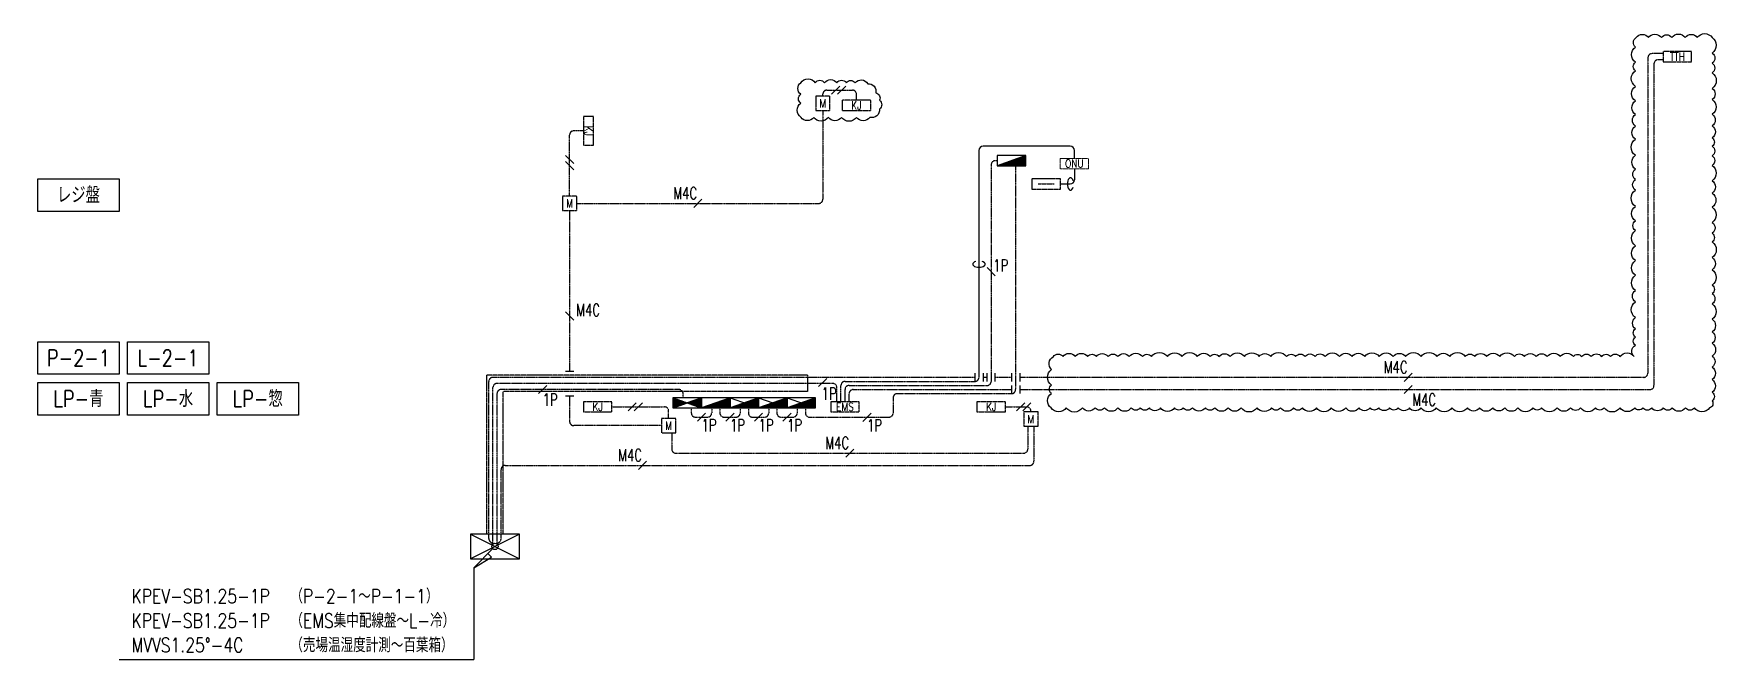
# Model space of a CAD drawing. Header units: millimetres. Extents: x 6400 to 176611, y 1464 to 57300.
# Drawn here: x 99658 to 140956, y 14454 to 29811 of the extents above; entities that cross this region are included whole.
import ezdxf
from ezdxf.enums import TextEntityAlignment as Align

# ---------------------------------------------------------------- set-up
doc = ezdxf.new("R2010")
doc.units = ezdxf.units.MM
doc.header["$LTSCALE"] = 0.2
doc.set_wipeout_variables(frame=1)
for name, pattern in [('CENTER', [50.8, 31.75, -6.35, 6.35, -6.35]), ('DASHED', [19.05, 12.7, -6.35]), ('HIDDEN', [9.525, 6.35, -3.175])]:
    doc.linetypes.add(name, pattern=pattern)
for name, color, linetype in [('1_ケーブルラック', 3, 'Continuous'), ('1_シンボル', 2, 'Continuous'), ('1_乗数', 3, 'Continuous'), ('1_強調文字', 4, 'Continuous'), ('1_文字', 3, 'Continuous'), ('1_配線_1', 1, 'Continuous'), ('1_配線_3', 1, 'DASHED'), ('1_配線_4', 1, 'CENTER')]:
    doc.layers.add(name, color=color, linetype=linetype)
doc.layers.add('1_追加変更', color=10, linetype='Continuous', plot=False)
doc.styles.get("Standard").update_dxf_attribs({"font": 'simplex.shx', "width": 0.8, "bigfont": 'extfont2.shx'})
pattern_1 = [(0, (-72500, -18575), (0, 3.175), [])]

msp = doc.modelspace()

# ---------------------------------------------------------------- texts
at = {"layer": '1_シンボル', "color": 7, "width": 0.8}
for s, p in [('TTH', (140000, 29245)), ('EMS', (119571, 20650))]:
    msp.add_text(s, height=200, dxfattribs=at).set_placement(p, align=Align.MIDDLE)
at = {"layer": '1_シンボル', "color": 7, "lineweight": 0, "width": 0.8}
msp.add_text('ONU', height=200, dxfattribs=at).set_placement((125200, 26622), align=Align.MIDDLE)
at = {"layer": '1_乗数', "linetype": 'Continuous', "lineweight": 0, "width": 0.7}
for s, p in [('M4C', (115357, 25745)), ('1P', (123208, 23971)), ('M4C', (112972, 22880)), ('M4C', (132793, 21475)), ('1P', (118996, 20825)), ('1P', (112152, 20675)), ('M4C', (133493, 20675)), ('1P', (116049, 20050)), ('1P', (116749, 20050)), ('1P', (117449, 20050)), ('1P', (118149, 20050)), ('1P', (120111, 20044)), ('M4C', (119088, 19615)), ('M4C', (114002, 19315))]:
    msp.add_text(s, height=300, dxfattribs=at).set_placement(p)
msp.add_text('C', height=300, dxfattribs=at).set_placement((125100, 26122), align=Align.MIDDLE)
msp.add_text('C', height=300, rotation=90, dxfattribs=at).set_placement((122858, 24148), align=Align.MIDDLE)
at = {"layer": '1_文字', "width": 0.8}
for s, p in [('KPEV-SB1.25-1P', (102059, 15829)), ('（P-2-1～P-1-1）', (105959, 15829)), ('KPEV-SB1.25-1P', (102059, 15229)), ('（EMS集中配線盤～L-冷）', (105959, 15229)), ('MVVS1.25°-4C', (102059, 14629)), ('（売場温湿度計測～百葉箱）', (105959, 14629))]:
    msp.add_text(s, height=350, dxfattribs=at).set_placement(p)

# ---------------------------------------------------------------- blocks, each defined once
blk = doc.blocks.new('MP-動力制御盤')
at = {"linetype": 'ByBlock'}
h = blk.add_hatch(dxfattribs=at)
h.set_pattern_fill('LINE', color=0, style=0)
h.set_pattern_definition(pattern_1)
h.paths.add_polyline_path([(-350, 250), (0, 125), (-350, 0)])
h = blk.add_hatch(dxfattribs=at)
h.set_pattern_fill('LINE', color=0, style=0)
h.set_pattern_definition(pattern_1)
h.paths.add_polyline_path([(350, 250), (0, 125), (350, 0)])
at = {"color": 0, "linetype": 'ByBlock'}
for p, q in [((-350, 250), (350, 0)), ((350, 250), (-350, 0))]:
    blk.add_line(p, q, dxfattribs=at)
blk.add_lwpolyline([(-350, 0), (350, 0), (350, 250), (-350, 250)], close=True, dxfattribs=at)
blk = doc.blocks.new('L-電灯分電盤')
at = {"linetype": 'ByBlock'}
h = blk.add_hatch(dxfattribs=at)
h.set_pattern_fill('LINE', color=0, style=0)
h.set_pattern_definition([(0, (-9550, -23375), (0, 3.175), [])])
h.paths.add_polyline_path([(350, 250), (-350, 0), (350, 0)])
at = {"color": 0, "linetype": 'ByBlock'}
for p, q in [((350, 250), (-350, 0)), ((350, 250), (-350, 250)), ((-350, 250), (-350, 0)), ((-350, 0), (350, 0)), ((350, 0), (350, 250))]:
    blk.add_line(p, q, dxfattribs=at)
blk = doc.blocks.new('B-電灯動力盤 A')
at = {"linetype": 'ByBlock'}
h = blk.add_hatch(dxfattribs=at)
h.set_pattern_fill('LINE', color=0, style=0)
h.set_pattern_definition([(0, (-9500, -23375), (0, 3.175), [])])
h.paths.add_polyline_path([(350, 250), (-350, 0), (350, 0)])
at = {"color": 0, "linetype": 'ByBlock', "lineweight": -2}
blk.add_line((-350, 250), (350, 0), dxfattribs=at)
at = {"color": 0, "linetype": 'ByBlock'}
for p, q in [((350, 250), (-350, 0)), ((350, 250), (-350, 250)), ((-350, 250), (-350, 0)), ((-350, 0), (350, 0)), ((350, 0), (350, 250))]:
    blk.add_line(p, q, dxfattribs=at)
blk = doc.blocks.new('C-ﾌﾟﾙﾎﾞｯｸｽ')
at = {"color": 0, "linetype": 'ByBlock'}
for p, q in [((-150, 150), (150, -150)), ((150, 150), (-150, -150))]:
    blk.add_line(p, q, dxfattribs=at)
blk.add_lwpolyline([(-150, -150), (150, -150), (150, 150), (-150, 150)], close=True, dxfattribs=at)
blk = doc.blocks.new('C-立下り')
at = {"color": 0, "linetype": 'ByBlock'}
blk.add_line((-54, -54), (-521, -521), dxfattribs=at)
blk.add_lwpolyline([(-521, -521), (-81, -267), (-174, -174)], dxfattribs=at)
blk.add_circle((0, 0), 77, dxfattribs=at)
blk = doc.blocks.new('ET-端子盤')
at = {"color": 0, "linetype": 'ByBlock'}
blk.add_line((-193, 125), (193, 125), dxfattribs=at)
blk.add_lwpolyline([(-350, 0), (350, 0), (350, 250), (-350, 250)], close=True, dxfattribs=at)
blk = doc.blocks.new('水道計測')
at = {"color": 0, "linetype": 'HIDDEN'}
blk.add_lwpolyline([(-175, -175), (175, -175), (175, 175), (-175, 175)], close=True, dxfattribs=at)
at = {"color": 0, "width": 0.8}
blk.add_text('M', height=200, dxfattribs=at).set_placement((0, 0), align=Align.MIDDLE)
blk = doc.blocks.new('隔測受信器')
at = {"color": 0, "linetype": 'HIDDEN'}
blk.add_lwpolyline([(-350, -125), (350, -125), (350, 125), (-350, 125)], close=True, dxfattribs=at)
at = {"color": 0, "width": 0.8}
blk.add_text('KJ', height=200, dxfattribs=at).set_placement((0, 0), align=Align.MIDDLE)

# ---------------------------------------------------------------- linework, layer by layer
at = {"layer": '1_ケーブルラック', "color": 7, "linetype": 'HIDDEN'}
for p, q in [((118651, 21425), (118651, 21025)), ((118651, 21025), (111180, 21025))]:
    msp.add_line(p, q, dxfattribs=at)
for points in [[(111180, 17525), (110780, 17525), (110780, 21425)], [(118651, 21425), (110780, 21425)], [(111180, 17525), (111180, 21025)]]:
    msp.add_lwpolyline(points, dxfattribs=at)
at = {"layer": '1_シンボル', "color": 7, "linetype": 'HIDDEN'}
for points in [[(139650, 29120), (140350, 29120), (140350, 29370), (139650, 29370)], [(119221, 20525), (119921, 20525), (119921, 20775), (119221, 20775)]]:
    msp.add_lwpolyline(points, close=True, dxfattribs=at)
at = {"layer": '1_シンボル', "color": 7, "linetype": 'HIDDEN', "lineweight": 0}
msp.add_lwpolyline([(124850, 26497), (125550, 26497), (125550, 26747), (124850, 26747)], close=True, dxfattribs=at)
at = {"layer": '1_乗数', "linetype": 'Continuous', "lineweight": -3}
for p, q in [((119440, 28525), (119240, 28325)), ((119590, 28525), (119390, 28325)), ((112912, 26622), (112712, 26822)), ((112912, 26472), (112712, 26672)), ((116057, 25745), (115857, 25545)), ((123258, 23871), (123058, 24071)), ((112912, 22780), (112712, 22980)), ((133493, 21475), (133293, 21275)), ((112252, 21175), (112052, 20975)), ((119121, 21350), (118921, 21150)), ((133493, 21175), (133293, 20975)), ((114447, 20750), (114247, 20550)), ((114597, 20750), (114397, 20550)), ((123983, 20750), (123783, 20550)), ((124133, 20750), (123933, 20550)), ((116149, 20500), (115948, 20300)), ((116849, 20500), (116648, 20300)), ((117549, 20500), (117348, 20300)), ((118249, 20500), (118048, 20300)), ((120211, 20494), (120011, 20294)), ((119788, 19615), (119588, 19415)), ((114702, 19315), (114502, 19115))]:
    msp.add_line(p, q, dxfattribs=at)
at = {"layer": '1_文字'}
for p in [(110459, 16704), (101759, 14454)]:
    msp.add_line(p, (110459, 14454), dxfattribs=at)
at = {"layer": '1_追加変更'}
for points in [[(124629, 20627, -0.520567), (124635, 20978, -0.520567), (124639, 21185, -0.520567), (124641, 21566, -0.520567), (124684, 21885, -0.520567), (124921, 21885, -0.520567), (125221, 21885, -0.520567), (125526, 21885, -0.520567), (125741, 21885, -0.520567), (126027, 21885, -0.520567), (126268, 21885, -0.520567), (126546, 21885, -0.520567), (126872, 21885, -0.520567), (127089, 21885, -0.520567), (127482, 21885, -0.520567), (127839, 21885, -0.520567), (128214, 21885, -0.520567), (128534, 21885, -0.520567), (128749, 21885, -0.520567), (129024, 21885, -0.520567), (129376, 21885, -0.520567), (129736, 21885, -0.520567), (130018, 21885, -0.520567), (130407, 21885, -0.520567), (130630, 21885, -0.520567), (130863, 21885, -0.520567), (131107, 21885, -0.520567), (131356, 21885, -0.520567), (131706, 21885, -0.520567), (132016, 21885, -0.520567), (132325, 21885, -0.520567), (132680, 21885, -0.520567), (133027, 21885, -0.520567), (133330, 21885, -0.520567), (133710, 21885, -0.520567), (134098, 21885, -0.520567), (134414, 21885, -0.520567), (134794, 21885, -0.520567), (135025, 21885, -0.520567), (135316, 21885, -0.520567), (135639, 21885, -0.520567), (135999, 21885, -0.520567), (136248, 21885, -0.520567), (136532, 21885, -0.520567), (136805, 21885, -0.520567), (137126, 21885, -0.520567), (137449, 21885, -0.520567), (137653, 21885, -0.520567), (137883, 21885, -0.520567), (138142, 21885, -0.520567), (138358, 21885, -0.520567), (138590, 21885, -0.520567), (138939, 21885, -0.520567), (138969, 22163, -0.520567), (138969, 22365, -0.520567), (138969, 22567, -0.520567), (138969, 22842, -0.520567), (138969, 23230, -0.520567), (138969, 23506, -0.520567), (138969, 23880, -0.520567), (138969, 24240, -0.520567), (138969, 24604, -0.520567), (138969, 24979, -0.520567), (138969, 25218, -0.520567), (138969, 25572, -0.520567), (138969, 25971, -0.520567), (138969, 26233, -0.520567), (138969, 26487, -0.520567), (138969, 26825, -0.520567), (138969, 27219, -0.520567), (138969, 27543, -0.520567), (138969, 27826, -0.520567), (138969, 28160, -0.520567), (138969, 28518, -0.520567), (138969, 28902, -0.520567), (138969, 29109, -0.520567), (138969, 29482, -0.520567), (138990, 29716, -0.520567), (139287, 29716, -0.520567), (139609, 29716, -0.520567), (139866, 29716, -0.520567), (140191, 29716, -0.520567), (140488, 29716, -0.520567), (140854, 29716, -0.520567), (140855, 29336, -0.520567), (140855, 29086, -0.520567), (140855, 28850, -0.520567), (140855, 28467, -0.520567), (140855, 28193, -0.520567), (140855, 27833, -0.520567), (140855, 27549, -0.520567), (140855, 27251, -0.520567), (140855, 27050, -0.520567), (140855, 26811, -0.520567), (140855, 26578, -0.520567), (140855, 26200, -0.520567), (140855, 25898, -0.520567), (140855, 25551, -0.520567), (140855, 25177, -0.520567), (140855, 24911, -0.520567), (140855, 24700, -0.520567), (140855, 24314, -0.520567), (140855, 24016, -0.520567), (140855, 23639, -0.520567), (140855, 23431, -0.520567), (140855, 23177, -0.520567), (140855, 22803, -0.520567), (140855, 22490, -0.520567), (140855, 22212, -0.520567), (140855, 21895, -0.520567), (140855, 21629, -0.520567), (140855, 21319, -0.520567), (140855, 21008, -0.520567), (140855, 20800, -0.520567), (140788, 20627, -0.520567), (140419, 20627, -0.520567), (140198, 20627, -0.520567), (139875, 20627, -0.520567), (139653, 20627, -0.520567), (139372, 20627, -0.520567), (139153, 20627, -0.520567), (138952, 20627, -0.520567), (138593, 20627, -0.520567), (138201, 20627, -0.520567), (137988, 20627, -0.520567), (137623, 20627, -0.520567), (137376, 20627, -0.520567), (137050, 20627, -0.520567), (136666, 20627, -0.520567), (136452, 20627, -0.520567), (136086, 20627, -0.520567), (135763, 20627, -0.520567), (135470, 20627, -0.520567), (135145, 20627, -0.520567), (134845, 20627, -0.520567), (134466, 20627, -0.520567), (134083, 20627, -0.520567), (133704, 20627, -0.520567), (133425, 20627, -0.520567), (133150, 20627, -0.520567), (132934, 20627, -0.520567), (132670, 20627, -0.520567), (132456, 20627, -0.520567), (132186, 20627, -0.520567), (131859, 20627, -0.520567), (131506, 20627, -0.520567), (131142, 20627, -0.520567), (130800, 20627, -0.520567), (130581, 20627, -0.520567), (130260, 20627, -0.520567), (130037, 20627, -0.520567), (129685, 20627, -0.520567), (129294, 20627, -0.520567), (128974, 20627, -0.520567), (128647, 20627, -0.520567), (128416, 20627, -0.520567), (128098, 20627, -0.520567), (127873, 20627, -0.520567), (127656, 20627, -0.520567), (127315, 20627, -0.520567), (127040, 20627, -0.520567), (126817, 20627, -0.520567), (126596, 20627, -0.520567), (126270, 20627, -0.520567), (125942, 20627, -0.520567), (125708, 20627, -0.520567), (125398, 20627, -0.520567), (125000, 20627, -0.520567)], [(118486, 28607, -0.520567), (118841, 28607, -0.520567), (119069, 28607, -0.520567), (119368, 28607, -0.520567), (119603, 28607, -0.520567), (119817, 28607, -0.520567), (120130, 28580, -0.520567), (120326, 28355, -0.520567), (120415, 28176, -0.520567), (120415, 27959, -0.520567), (120180, 27757, -0.520567), (119853, 27757, -0.520567), (119482, 27757, -0.520567), (119164, 27757, -0.520567), (118804, 27757, -0.520567), (118491, 27757, -0.520567), (118486, 28105, -0.520567), (118486, 28324, -0.520567)]]:
    msp.add_lwpolyline(points, format="xyb", close=True, dxfattribs=at)
at = {"layer": '1_配線_1'}
for p, q in [((122858, 26947), (122858, 21375)), ((125100, 27047), (122958, 27047)), ((125200, 26747), (125200, 26947)), ((125200, 26497), (125200, 26222)), ((124858, 26122), (125100, 26122)), ((112712, 21525), (112912, 21525)), ((122758, 21475), (122758, 21275)), ((122958, 21475), (122958, 21275)), ((123050, 21475), (123050, 21275)), ((123250, 21475), (123250, 21275)), ((123658, 21475), (123658, 21275)), ((123858, 21475), (123858, 21275)), ((119571, 20775), (119571, 21075)), ((123658, 21175), (123658, 20975)), ((123858, 21175), (123858, 20975)), ((112712, 20925), (112912, 20925))]:
    msp.add_line(p, q, dxfattribs=at)
for centre, start, end in [((122958, 26947), 90, 180), ((125100, 26947), 0, 90), ((125100, 26222), 270, 0)]:
    msp.add_arc(centre, 100, start, end, dxfattribs=at)
at = {"layer": '1_配線_3'}
for p, q in [((115599, 20875), (115599, 20975)), ((115799, 20625), (115799, 20500)), ((116299, 20625), (116299, 20500)), ((116499, 20625), (116499, 20500)), ((116999, 20625), (116999, 20500)), ((117199, 20625), (117199, 20500)), ((117699, 20625), (117699, 20500)), ((117899, 20625), (117899, 20500)), ((118399, 20625), (118399, 20500)), ((118599, 20625), (118599, 20500))]:
    msp.add_line(p, q, dxfattribs=at)
at = {"layer": '1_配線_4'}
for p, q in [((139275, 29220), (139275, 21475)), ((139650, 29320), (139375, 29320)), ((139425, 29070), (139425, 21175)), ((139650, 29170), (139525, 29170)), ((119027, 28275), (119027, 28325)), ((119127, 28425), (119752, 28425)), ((119852, 28175), (119852, 28325)), ((119027, 27925), (119027, 25745)), ((112812, 25820), (112812, 27325)), ((113151, 27425), (112912, 27425)), ((123158, 26592), (123158, 21275)), ((123308, 26692), (123258, 26692)), ((123758, 26567), (123758, 21075)), ((112987, 25645), (118927, 25645)), ((112812, 25470), (112812, 21525)), ((110830, 17416), (110830, 21275)), ((122758, 21375), (110930, 21375)), ((110930, 17284), (110930, 21125)), ((119271, 21225), (111030, 21225)), ((115499, 21075), (111130, 21075)), ((119371, 20775), (119371, 21125)), ((119471, 20775), (119471, 21175)), ((119571, 21275), (122758, 21275)), ((119671, 21175), (123058, 21175)), ((119771, 21075), (123658, 21075)), ((123050, 21375), (122958, 21375)), ((123658, 21375), (123250, 21375)), ((139175, 21375), (123858, 21375)), ((123858, 21075), (139325, 21075)), ((111030, 17284), (111030, 20975)), ((112812, 20925), (112812, 20290)), ((113851, 20650), (115143, 20650)), ((119671, 20775), (119671, 20975)), ((120753, 20875), (120753, 20500)), ((120853, 20975), (123658, 20975)), ((123508, 20650), (124033, 20650)), ((115243, 20365), (115243, 20550)), ((115899, 20400), (116199, 20400)), ((116599, 20400), (116899, 20400)), ((117299, 20400), (117599, 20400)), ((117999, 20400), (118299, 20400)), ((118699, 20400), (120653, 20400)), ((124133, 20525), (124133, 20550)), ((115068, 20190), (112912, 20190)), ((115318, 20015), (115318, 19615)), ((124058, 20175), (124058, 19615)), ((124208, 20175), (124208, 19315)), ((115418, 19515), (123958, 19515)), ((111130, 17416), (111130, 19115)), ((111230, 19215), (124108, 19215)), ((110926, 17279), (110859, 17346)), ((111034, 17279), (111101, 17346))]:
    msp.add_line(p, q, dxfattribs=at)
for centre, start, end in [((139375, 29220), 90, 180), ((139525, 29070), 90, 180), ((119127, 28325), 90, 180), ((119752, 28325), 0, 90), ((112912, 27325), 90, 180), ((123258, 26592), 90, 180), ((118927, 25745), 270, 0), ((139175, 21475), 270, 0), ((110930, 21275), 90, 180), ((111030, 21125), 90, 180), ((111130, 20975), 90, 180), ((115499, 20975), 0, 90), ((119271, 21125), 0, 90), ((119571, 21175), 90, 180), ((119671, 21075), 90, 180), ((119771, 20975), 90, 180), ((122758, 21375), 270, 0), ((123058, 21275), 270, 0), ((123658, 21075), 270, 0), ((139325, 21175), 270, 0), ((115143, 20550), 0, 90), ((120853, 20875), 90, 180), ((124033, 20550), 0, 90), ((112912, 20290), 180, 270), ((115899, 20500), 180, 270), ((116199, 20500), 270, 0), ((116599, 20500), 180, 270), ((116899, 20500), 270, 0), ((117299, 20500), 180, 270), ((117599, 20500), 270, 0), ((117999, 20500), 180, 270), ((118299, 20500), 270, 0), ((118699, 20500), 180, 270), ((120653, 20500), 270, 0), ((115418, 19615), 180, 270), ((123958, 19615), 270, 0), ((111230, 19115), 90, 180), ((124108, 19315), 270, 0), ((110930, 17416), 180, 225), ((111030, 17416), 315, 0)]:
    msp.add_arc(centre, 100, start, end, dxfattribs=at)

# ---------------------------------------------------------------- block references
at = {"layer": '1_シンボル', "color": 7}
for name, p in [('水道計測', (119027, 28100)), ('隔測受信器', (119852, 28050)), ('水道計測', (112812, 25645)), ('隔測受信器', (113501, 20650)), ('隔測受信器', (123158, 20650)), ('水道計測', (115243, 20190)), ('水道計測', (124133, 20350))]:
    msp.add_blockref(name, p, dxfattribs=at)
at = {"layer": '1_シンボル', "color": 7, "rotation": 270}
msp.add_blockref('隔測受信器', (113276, 27425), dxfattribs=at)
at = {"layer": '1_シンボル', "linetype": 'ByBlock', "lineweight": -2}
for p in [(123658, 26567), (116399, 20625)]:
    msp.add_blockref('L-電灯分電盤', p, dxfattribs=at)
at = {"layer": '1_シンボル', "color": 7, "linetype": 'HIDDEN', "lineweight": 0}
msp.add_blockref('ET-端子盤', (124508, 25997), dxfattribs=at)
at = {"layer": '1_シンボル', "linetype": 'Continuous', "lineweight": 0}
msp.add_blockref('MP-動力制御盤', (115699, 20625), dxfattribs=at)
at = {"layer": '1_シンボル', "linetype": 'Continuous'}
for p in [(117099, 20625), (117799, 20625), (118499, 20625)]:
    msp.add_blockref('B-電灯動力盤 A', p, dxfattribs=at)
at = {"layer": '1_シンボル', "lineweight": 0, "xscale": 4, "yscale": 2}
msp.add_blockref('C-ﾌﾟﾙﾎﾞｯｸｽ', (110980, 17225), dxfattribs=at)
at = {"layer": '1_シンボル', "linetype": 'ByBlock'}
msp.add_blockref('C-立下り', (110980, 17225), dxfattribs=at)

msp.set_redraw_order([(e.dxf.handle, doc.entitydb.next_handle()) for e in msp.query("TEXT MTEXT ATTDEF DIMENSION ARC_DIMENSION")])  # texts and dimensions are drawn at this point

# ---------------------------------------------------------------- wipeouts: each hides what was drawn before it
for points in [[(99658, 26350), (101858, 26350), (101858, 25350), (99658, 25350)], [(101858, 22350), (104058, 22350), (104058, 21350), (101858, 21350)]]:
    msp.add_wipeout(points)

# ---------------------------------------------------------------- next in the draw order: linework, layer by layer
at = {"layer": '1_強調文字'}
for points in [[(99758, 26250), (101758, 26250), (101758, 25450), (99758, 25450)], [(101958, 22250), (103958, 22250), (103958, 21450), (101958, 21450)]]:
    msp.add_lwpolyline(points, close=True, dxfattribs=at)

# ---------------------------------------------------------------- next in the draw order: texts
at = {"layer": '1_強調文字', "width": 0.8}
for s, p in [('レジ盤', (100758, 25850)), ('L-2-1', (102958, 21850))]:
    msp.add_text(s, height=400, dxfattribs=at).set_placement(p, align=Align.MIDDLE_CENTER)

# ---------------------------------------------------------------- next in the draw order: wipeouts: each hides what was drawn before it
msp.add_wipeout([(99658, 22350), (101858, 22350), (101858, 21350), (99658, 21350)])

# ---------------------------------------------------------------- next in the draw order: linework, layer by layer
at = {"layer": '1_強調文字'}
msp.add_lwpolyline([(99758, 22250), (101758, 22250), (101758, 21450), (99758, 21450)], close=True, dxfattribs=at)

# ---------------------------------------------------------------- next in the draw order: texts
at = {"layer": '1_強調文字', "width": 0.8}
msp.add_text('P-2-1', height=400, dxfattribs=at).set_placement((100758, 21850), align=Align.MIDDLE_CENTER)

# ---------------------------------------------------------------- next in the draw order: wipeouts: each hides what was drawn before it
msp.add_wipeout([(101858, 21350), (104058, 21350), (104058, 20350), (101858, 20350)])

# ---------------------------------------------------------------- next in the draw order: linework, layer by layer
at = {"layer": '1_強調文字'}
msp.add_lwpolyline([(101958, 21250), (103958, 21250), (103958, 20450), (101958, 20450)], close=True, dxfattribs=at)

# ---------------------------------------------------------------- next in the draw order: texts
at = {"layer": '1_強調文字', "width": 0.8}
msp.add_text('LP-水', height=400, dxfattribs=at).set_placement((102958, 20850), align=Align.MIDDLE_CENTER)

# ---------------------------------------------------------------- next in the draw order: wipeouts: each hides what was drawn before it
for points in [[(99658, 21350), (101858, 21350), (101858, 20350), (99658, 20350)], [(104058, 21350), (106258, 21350), (106258, 20350), (104058, 20350)]]:
    msp.add_wipeout(points)

# ---------------------------------------------------------------- next in the draw order: linework, layer by layer
at = {"layer": '1_強調文字'}
for points in [[(99758, 21250), (101758, 21250), (101758, 20450), (99758, 20450)], [(104158, 21250), (106158, 21250), (106158, 20450), (104158, 20450)]]:
    msp.add_lwpolyline(points, close=True, dxfattribs=at)

# ---------------------------------------------------------------- next in the draw order: texts
at = {"layer": '1_強調文字', "width": 0.8}
for s, p in [('LP-青', (100758, 20850)), ('LP-惣', (105158, 20850))]:
    msp.add_text(s, height=400, dxfattribs=at).set_placement(p, align=Align.MIDDLE_CENTER)

doc.saveas('drawing.dxf')
